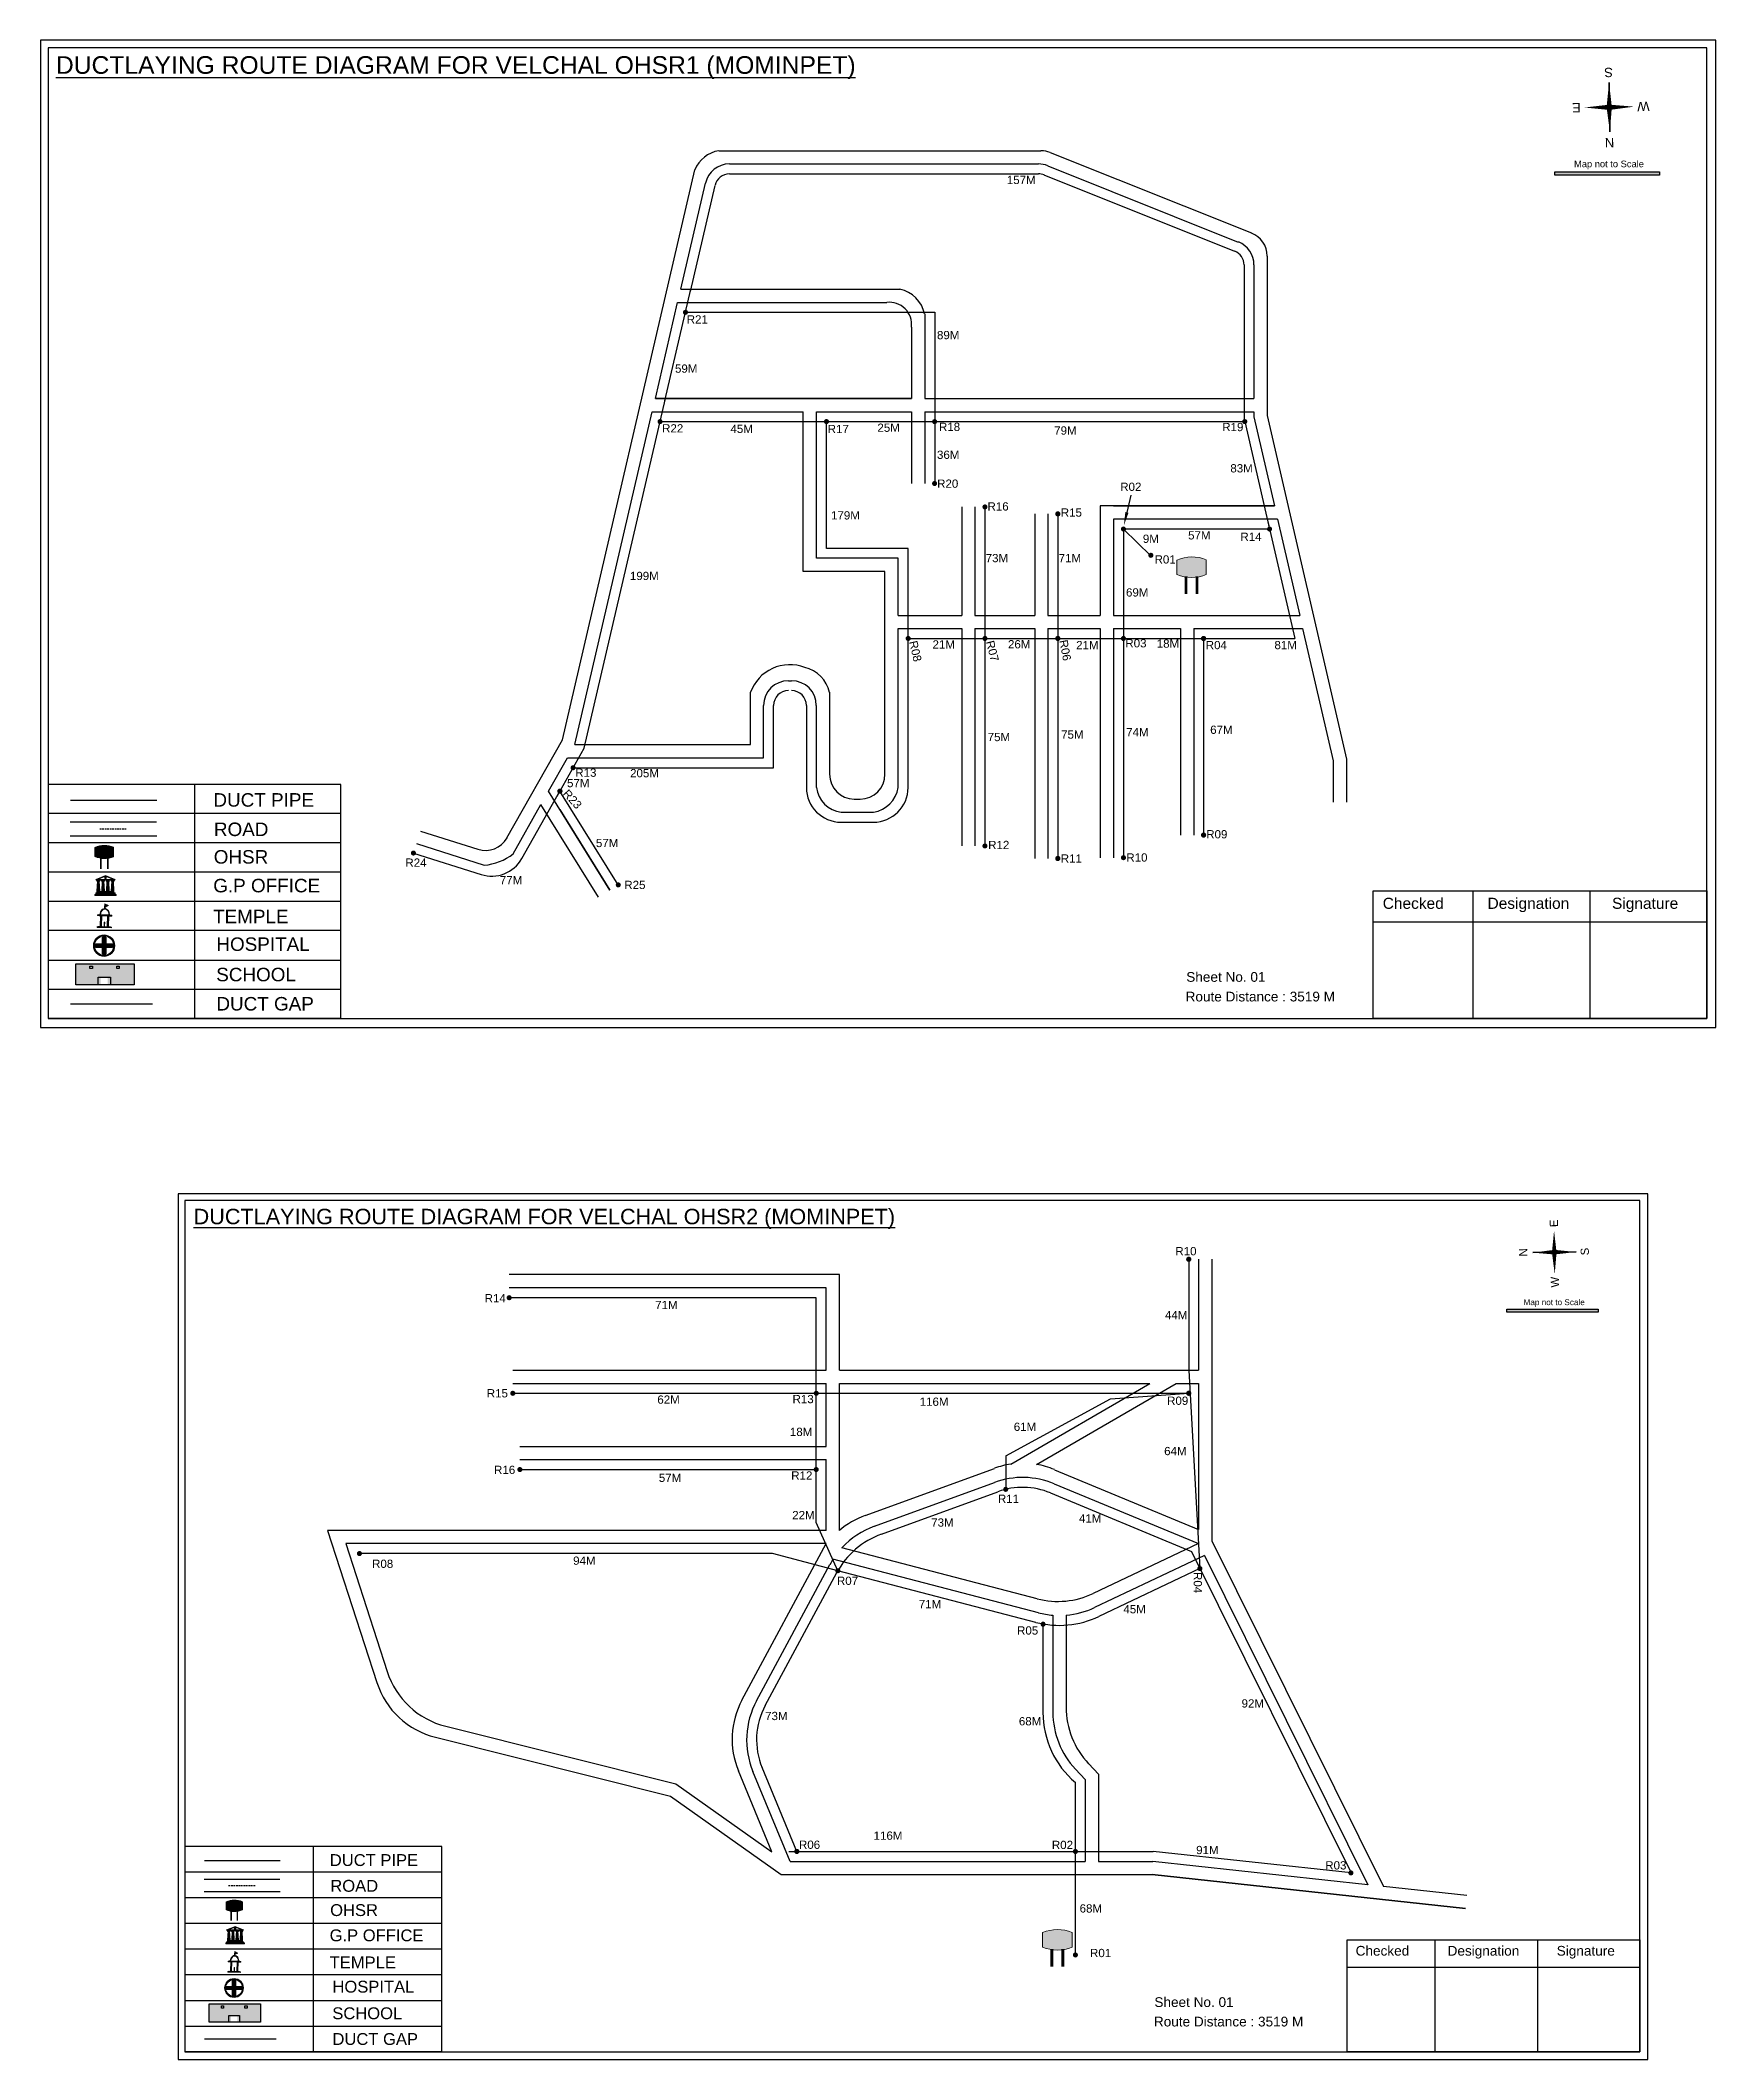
# Model space of a CAD drawing. Header units: inches. Extents: x 740 to 9019, y 644 to 1868.
# Drawn here: x 2931 to 3946, y 644 to 1868 of the extents above; entities that cross this region are included whole.
import ezdxf

# ---------------------------------------------------------------- set-up
doc = ezdxf.new("R2010")
doc.units = ezdxf.units.IN
doc.header["$MEASUREMENT"] = 0
doc.linetypes.add('DASHEDX2', pattern=[1.5, 1, -0.5])
for name, color, linetype in [('LANDMARK', 7, 'Continuous'), ('OHT', 7, 'Continuous'), ('pipe', 5, 'Continuous')]:
    doc.layers.add(name, color=color, linetype=linetype)
doc.styles.get("Standard").update_dxf_attribs({"font": 'arial.ttf'})

msp = doc.modelspace()

# ---------------------------------------------------------------- texts
at = {"color": 242, "true_color": 0xcd2027}
for s, height, p in [('%%UDUCTLAYING ROUTE DIAGRAM FOR VELCHAL OHSR1 (MOMINPET)', 10.688, (2940.4, 1847.5)), ('%%UDUCTLAYING ROUTE DIAGRAM FOR VELCHAL OHSR2 (MOMINPET)', 9.375, (3023.8, 1150.5))]:
    msp.add_text(s, height=height, dxfattribs=at).set_placement(p)
for s, height, rotation, p in [('S', 5.65, 181.0063, (3883.5, 1851.2)), ('E', 5.65, 181.0063, (3864, 1829.8)), ('W', 5.65, 181.0063, (3905.7, 1830.6)), ('N', 5.65, 181.0063, (3884.3, 1808.6)), ('R08', 5, 282.8899, (3457.2, 1503.4)), ('R07', 5, 284.3067, (3503.7, 1503.4)), ('R06', 5, 280.4896, (3548.2, 1504.1)), ('R23', 5, 312.2702, (3247.1, 1411.1)), ('E', 4.95, 91.0063, (3850.3, 1148.8)), ('N', 4.95, 91.0063, (3831.7, 1131)), ('S', 4.95, 91.0063, (3869, 1131.7)), ('W', 4.95, 91.0063, (3850.9, 1112.2)), ('R04', 5, 270, (3629.6, 939.8))]:
    msp.add_text(s, height=height, rotation=rotation).set_placement(p)
for s, height, p in [('Map not to Scale', 4.038, (3860, 1790.9)), ('157M', 5, (3516.4, 1780.7)), ('R21', 5, (3322.5, 1696.2)), ('89M', 5, (3474.1, 1686.7)), ('59M', 5, (3315.4, 1666.4)), ('R22', 5, (3307.6, 1630.2)), ('45M', 5, (3349, 1629.9)), ('R17', 5, (3407.9, 1629.8)), ('25M', 5, (3438, 1630.6)), ('R18', 5, (3475.3, 1631.1)), ('79M', 5, (3545.1, 1628.9)), ('R19', 5, (3646.9, 1631)), ('36M', 5, (3474.1, 1614.2)), ('83M', 5, (3651.8, 1606)), ('R20', 5, (3474.2, 1596.7)), ('R02', 5, (3585.1, 1594.8)), ('179M', 5, (3409.9, 1577.5)), ('R16', 5, (3504.7, 1582.9)), ('R15', 5, (3549.1, 1579.2)), ('9M', 5, (3598.8, 1563.3)), ('57M', 5, (3626.2, 1565.4)), ('R14', 5, (3657.9, 1564.5)), ('73M', 5, (3503.6, 1551.6)), ('71M', 5, (3547.8, 1551.6)), ('R01', 5, (3605.9, 1550.8)), ('199M', 5, (3288.1, 1540.8)), ('69M', 5, (3588.6, 1530.8)), ('R03', 5, (3588.2, 1500)), ('18M', 5, (3607.2, 1499.8)), ('21M', 5, (3471.4, 1499.3)), ('26M', 5, (3517.1, 1499.4)), ('21M', 5, (3558.4, 1498.9)), ('R04', 5, (3636.9, 1498.9)), ('81M', 5, (3678.5, 1498.9)), ('75M', 5, (3504.8, 1443.2)), ('75M', 5, (3549.3, 1444.7)), ('74M', 5, (3588.7, 1446.1)), ('67M', 5, (3639.6, 1447.6)), ('57M', 5, (3250, 1415.3)), ('R13', 5, (3255, 1421.6)), ('205M', 5, (3288.2, 1421.3)), ('DUCT PIPE', 8.18, (3035.8, 1403.5)), ('ROAD ', 8.18, (3036.1, 1385.7)), ('57M', 5, (3267.5, 1379)), ('R12', 5, (3505.1, 1377.8)), ('R09', 5, (3637.2, 1384.3)), ('OHSR', 8.18, (3036, 1369)), ('R24', 5, (3152.1, 1367.1)), ('R11', 5, (3549.1, 1369.6)), ('R10', 5, (3588.8, 1370.2)), ('G.P OFFICE', 8.18, (3035.7, 1351.6)), ('77M', 5, (3209.3, 1356.5)), ('R25', 5, (3284.7, 1353.6)), ('Checked', 6.71, (3744.1, 1341.6)), ('Designation', 6.71, (3807.6, 1341.6)), ('Signature', 6.71, (3883, 1341.6)), ('TEMPLE', 8.18, (3035.6, 1332.9)), ('HOSPITAL', 8.18, (3037.6, 1316.1)), ('SCHOOL', 8.18, (3037.5, 1297.7)), ('Sheet No. 01', 5.886, (3625.1, 1297.4)), ('DUCT GAP', 8.18, (3037.6, 1280)), ('Route Distance : 3519 M', 5.886, (3624.7, 1285.5)), ('R10', 5, (3618.5, 1131.7)), ('R14', 5, (3200.1, 1103.2)), ('71M', 5, (3303.4, 1099.1)), ('Map not to Scale', 3.542, (3829.4, 1101.5)), ('44M', 5, (3612.2, 1093)), ('R15', 5, (3201.4, 1045.6)), ('62M', 5, (3304.7, 1041.8)), ('R13', 5, (3386.6, 1042.1)), ('116M', 5, (3463.6, 1040.5)), ('R09', 5, (3613.5, 1041.1)), ('61M', 5, (3520.6, 1025.3)), ('18M', 5, (3385, 1022.2)), ('64M', 5, (3611.7, 1010.6)), ('R16', 5, (3205.8, 999.2)), ('57M', 5, (3305.6, 994.4)), ('R12', 5, (3385.8, 995.8)), ('R11', 5, (3511, 981.7)), ('22M', 5, (3386.4, 971.8)), ('73M', 5, (3470.6, 967.3)), ('41M', 5, (3560.1, 969.8)), ('R08', 5, (3131.9, 942.3)), ('94M', 5, (3253.7, 944.2)), ('R07', 5, (3413.5, 932)), ('71M', 5, (3463.1, 917.9)), ('45M', 5, (3587, 914.8)), ('R05', 5, (3522.6, 901.9)), ('92M', 5, (3658.6, 857.7)), ('73M', 5, (3370, 850.1)), ('68M', 5, (3523.7, 846.9)), ('R06', 5, (3390.5, 772.1)), ('116M', 5, (3435.7, 777.6)), ('R02', 5, (3543.7, 772)), ('91M', 5, (3631.1, 768.9)), ('DUCT PIPE', 7.18, (3106.3, 761.7)), ('R03', 5, (3709.3, 759.6)), ('ROAD ', 7.18, (3106.6, 746.1)), ('OHSR', 7.18, (3106.5, 731.4)), ('68M', 5, (3560.5, 733.5)), ('G.P OFFICE', 7.18, (3106.2, 716.1)), ('R01', 5, (3566.8, 706.5)), ('Checked', 5.89, (3727.7, 707.4)), ('Designation', 5.886, (3783.4, 707.4)), ('Signature', 5.89, (3849.5, 707.4)), ('TEMPLE', 7.18, (3106.2, 699.7)), ('HOSPITAL', 7.18, (3107.9, 685)), ('SCHOOL', 7.18, (3107.8, 668.9)), ('Sheet No. 01', 5.886, (3605.8, 676.3)), ('Route Distance : 3519 M', 5.886, (3605.5, 664.5)), ('DUCT GAP', 7.18, (3107.9, 653.3))]:
    msp.add_text(s, height=height).set_placement(p)

# ---------------------------------------------------------------- blocks, each defined once
blk = doc.blocks.new('OHT')
at = {"linetype": 'Continuous', "lineweight": 0, "true_color": 0x0ffffc}
blk.add_hatch(color=4, dxfattribs=at).paths.add_polyline_path([(0.012, 1), (0, 1, 0.101323), (-0.4, 0.916), (-0.4, 0.525, 0.194075), (0.399, 0.521), (0.399, 0.921, 0.097877)])
at = {"color": 4, "linetype": 'Continuous', "lineweight": 0, "true_color": 0x0ffffc, "flags": 128}
for points in [[(-0.4, 0.525), (-0.4, 0.916)], [(0.399, 0.521), (0.399, 0.921)]]:
    blk.add_lwpolyline(points, dxfattribs=at)
at = {"color": 4, "linetype": 'Continuous', "lineweight": 0, "true_color": 0x0ffffc, "const_width": 0.075, "flags": 128}
for points in [[(-0.15, 0), (-0.15, 0.475)], [(0.15, 0), (0.15, 0.473)]]:
    blk.add_lwpolyline(points, dxfattribs=at)
at = {"color": 4, "linetype": 'Continuous', "lineweight": 0, "true_color": 0x0ffffc}
for centre, radius, start, end in [((0.006, -0.019), 1.019, 67.3109, 113.4711), ((0.004, 1.513), 1.068, 247.7682, 291.7007)]:
    blk.add_arc(centre, radius, start, end, dxfattribs=at)
blk = doc.blocks.new('Government_Office')
at = {"linetype": 'Continuous', "lineweight": 0, "true_color": 0xff0000}
for points in [[(-0.5, 0.05), (0.5, 0.05), (0.5, 0), (-0.5, 0)], [(-0.45, 0.075), (-0.45, 0.12), (0.45, 0.12), (0.45, 0.075)], [(-0.4, 0.14), (-0.4, 0.18), (0.4, 0.18), (0.4, 0.14)]]:
    blk.add_hatch(color=1, dxfattribs=at).paths.add_polyline_path(points)
h = blk.add_hatch(color=1, dxfattribs=at)
h.paths.add_polyline_path([(0.44, 0.72), (0.45, 0.75), (0, 0.93), (-0.45, 0.75), (-0.44, 0.72)])
h.paths.add_polyline_path([(0.355, 0.75), (-0.355, 0.75), (0, 0.9)], flags=16)
h.paths.add_polyline_path([(0, 0.778, -1), (0, 0.872, -1)], flags=0)
h = blk.add_hatch(color=1, dxfattribs=at)
edge = h.paths.add_edge_path()
edge.add_line((-0.27, 0.195), (-0.295, 0.675))
edge.add_line((-0.295, 0.675), (-0.29, 0.675))
edge.add_arc((-0.278, 0.688), 0.0176, 225.30401, 441.56588)
edge.add_line((-0.275, 0.705), (-0.395, 0.705))
edge.add_arc((-0.392, 0.688), 0.0176, 98.43412, 314.69599)
edge.add_line((-0.38, 0.675), (-0.375, 0.675))
edge.add_line((-0.375, 0.675), (-0.4, 0.195))
edge.add_line((-0.4, 0.195), (-0.27, 0.195))
h = blk.add_hatch(color=1, dxfattribs=at)
edge = h.paths.add_edge_path()
edge.add_line((-0.047, 0.195), (-0.072, 0.675))
edge.add_line((-0.072, 0.675), (-0.067, 0.675))
edge.add_arc((-0.054, 0.688), 0.0176, 225.30401, 441.56588)
edge.add_line((-0.052, 0.705), (-0.172, 0.705))
edge.add_arc((-0.169, 0.688), 0.0176, 98.43412, 314.69599)
edge.add_line((-0.157, 0.675), (-0.152, 0.675))
edge.add_line((-0.152, 0.675), (-0.177, 0.195))
edge.add_line((-0.177, 0.195), (-0.047, 0.195))
h = blk.add_hatch(color=1, dxfattribs=at)
edge = h.paths.add_edge_path()
edge.add_arc((0, 0.825), 0.0467, 90, 270)
edge.add_arc((0, 0.825), 0.0467, 270, 450)
h = blk.add_hatch(color=1, dxfattribs=at)
edge = h.paths.add_edge_path()
edge.add_line((0.177, 0.195), (0.152, 0.675))
edge.add_line((0.152, 0.675), (0.157, 0.675))
edge.add_arc((0.169, 0.688), 0.0176, 225.30401, 441.56588)
edge.add_line((0.172, 0.705), (0.052, 0.705))
edge.add_arc((0.054, 0.688), 0.0176, 98.43412, 314.69599)
edge.add_line((0.067, 0.675), (0.072, 0.675))
edge.add_line((0.072, 0.675), (0.047, 0.195))
edge.add_line((0.047, 0.195), (0.177, 0.195))
h = blk.add_hatch(color=1, dxfattribs=at)
edge = h.paths.add_edge_path()
edge.add_line((0.4, 0.195), (0.375, 0.675))
edge.add_line((0.375, 0.675), (0.38, 0.675))
edge.add_arc((0.392, 0.688), 0.0176, 225.30401, 441.56588)
edge.add_line((0.395, 0.705), (0.275, 0.705))
edge.add_arc((0.278, 0.688), 0.0176, 98.43412, 314.69599)
edge.add_line((0.29, 0.675), (0.295, 0.675))
edge.add_line((0.295, 0.675), (0.27, 0.195))
edge.add_line((0.27, 0.195), (0.4, 0.195))
at = {"color": 1, "linetype": 'Continuous', "lineweight": 0, "true_color": 0xff0000, "flags": 128}
for points in [[(-0.5, 0.05), (0.5, 0.05), (0.5, 0), (-0.5, 0)], [(-0.45, 0.75), (-0.44, 0.72), (0.44, 0.72), (0.45, 0.75), (0, 0.93)], [(-0.45, 0.075), (-0.45, 0.12), (0.45, 0.12), (0.45, 0.075)], [(-0.4, 0.14), (-0.4, 0.18), (0.4, 0.18), (0.4, 0.14)], [(-0.355, 0.75), (0.355, 0.75), (0, 0.9)]]:
    blk.add_lwpolyline(points, close=True, dxfattribs=at)
for points in [[(-0.27, 0.195), (-0.295, 0.675), (-0.29, 0.675, 1.379694), (-0.275, 0.705), (-0.395, 0.705, 1.379694), (-0.38, 0.675), (-0.375, 0.675), (-0.4, 0.195)], [(-0.047, 0.195), (-0.072, 0.675), (-0.067, 0.675, 1.379694), (-0.052, 0.705), (-0.172, 0.705, 1.379694), (-0.157, 0.675), (-0.152, 0.675), (-0.177, 0.195)], [(0, 0.872, 1), (0, 0.778, 1)], [(0.177, 0.195), (0.152, 0.675), (0.157, 0.675, 1.379694), (0.172, 0.705), (0.052, 0.705, 1.379694), (0.067, 0.675), (0.072, 0.675), (0.047, 0.195)], [(0.4, 0.195), (0.375, 0.675), (0.38, 0.675, 1.379694), (0.395, 0.705), (0.275, 0.705, 1.379694), (0.29, 0.675), (0.295, 0.675), (0.27, 0.195)]]:
    blk.add_lwpolyline(points, format="xyb", close=True, dxfattribs=at)
blk = doc.blocks.new('Temple')
at = {"linetype": 'Continuous', "lineweight": 0, "true_color": 0xff0000}
h = blk.add_hatch(color=1, dxfattribs=at)
edge = h.paths.add_edge_path()
edge.add_line((0.012, 0.857), (0, 0.85))
edge.add_line((0, 0.85), (-0.003, 0.925))
edge.add_line((-0.003, 0.925), (-0.012, 0.925))
edge.add_line((-0.012, 0.925), (-0.012, 0.806))
edge.add_spline(control_points=[(-0.012, 0.806), (-0.004, 0.807), (0.004, 0.807), (0.012, 0.806)], knot_values=[6.223801, 6.223801, 6.223801, 6.223801, 6.343965, 6.343965, 6.343965, 6.343965], degree=3, periodic=0)
edge.add_line((0.012, 0.806), (0.012, 0.857))
at = {"linetype": 'Continuous', "lineweight": 0, "true_color": 0xe66000}
blk.add_hatch(color=32, dxfattribs=at).paths.add_polyline_path([(-0.006, 1), (0.147, 0.931), (0, 0.85)])
at = {"linetype": 'Continuous', "lineweight": 0, "true_color": 0xff0000}
h = blk.add_hatch(color=1, dxfattribs=at)
edge = h.paths.add_edge_path()
edge.add_line((0.175, 0.49), (0.225, 0.49))
edge.add_line((0.225, 0.49), (0.225, 0.497))
edge.add_line((0.225, 0.497), (0.307, 0.497))
edge.add_line((0.307, 0.497), (0.307, 0.533))
edge.add_line((0.307, 0.533), (0.257, 0.533))
edge.add_line((0.257, 0.533), (0.257, 0.54))
edge.add_line((0.257, 0.54), (0.2, 0.54))
edge.add_spline(control_points=[(0.2, 0.54), (0.2, 0.589), (0.19, 0.638), (0.142, 0.743), (0.092, 0.79), (0.027, 0.805), (0.02, 0.806), (0.012, 0.806)], knot_values=[4.712389, 4.712389, 4.712389, 4.712389, 5.278166, 5.278166, 6.117402, 6.117402, 6.223801, 6.223801, 6.223801, 6.223801], degree=3, periodic=0)
edge.add_line((0.012, 0.806), (0.012, 0.79))
edge.add_line((0.012, 0.79), (-0.012, 0.79))
edge.add_line((-0.012, 0.79), (-0.012, 0.806))
edge.add_spline(control_points=[(-0.012, 0.806), (-0.055, 0.802), (-0.096, 0.781), (-0.171, 0.699), (-0.197, 0.628), (-0.2, 0.55), (-0.2, 0.545), (-0.2, 0.54)], knot_values=[6.343965, 6.343965, 6.343965, 6.343965, 6.956638, 6.956638, 7.795874, 7.795874, 7.853982, 7.853982, 7.853982, 7.853982], degree=3, periodic=0)
edge.add_line((-0.2, 0.54), (-0.257, 0.54))
edge.add_line((-0.257, 0.54), (-0.257, 0.533))
edge.add_line((-0.257, 0.533), (-0.307, 0.533))
edge.add_line((-0.307, 0.533), (-0.307, 0.497))
edge.add_line((-0.307, 0.497), (-0.225, 0.497))
edge.add_line((-0.225, 0.497), (-0.225, 0.49))
edge.add_line((-0.225, 0.49), (-0.175, 0.49))
edge.add_line((-0.175, 0.49), (-0.175, 0.07))
edge.add_arc((-0.205, 0.07), 0.03, -90, 0, ccw=False)
edge.add_line((-0.205, 0.04), (-0.257, 0.04))
edge.add_line((-0.257, 0.04), (-0.257, 0.033))
edge.add_line((-0.257, 0.033), (-0.307, 0.033))
edge.add_line((-0.307, 0.033), (-0.307, 0))
edge.add_line((-0.307, 0), (0.307, 0))
edge.add_line((0.307, 0), (0.307, 0.033))
edge.add_line((0.307, 0.033), (0.257, 0.033))
edge.add_line((0.257, 0.033), (0.257, 0.04))
edge.add_line((0.257, 0.04), (0.205, 0.04))
edge.add_arc((0.205, 0.07), 0.03, 180, 270, ccw=False)
edge.add_line((0.175, 0.07), (0.175, 0.49))
h.paths.add_polyline_path([(0.125, 0.07, -0.414214), (0.095, 0.04), (0.05, 0.04), (0.05, 0.033), (-0.05, 0.033), (-0.05, 0.04), (-0.095, 0.04, -0.414214), (-0.125, 0.07), (-0.125, 0.497), (0.125, 0.497)], flags=16)
edge = h.paths.add_edge_path(flags=16)
edge.add_ellipse((0, 0.54), major_axis=(0, 0.242), ratio=0.722808, start_angle=270, end_angle=450, ccw=False)
edge.add_line((0.175, 0.54), (-0.175, 0.54))
h.paths.add_polyline_path([(0.012, 0.23), (0.012, 0.07), (-0.012, 0.07), (-0.012, 0.23)], flags=0)
h = blk.add_hatch(color=1, dxfattribs=at)
edge = h.paths.add_edge_path()
edge.add_line((0.012, 0.79), (0.012, 0.806))
edge.add_spline(control_points=[(0.012, 0.806), (0.004, 0.807), (-0.004, 0.807), (-0.012, 0.806)], knot_values=[6.223801, 6.223801, 6.223801, 6.223801, 6.343965, 6.343965, 6.343965, 6.343965], degree=3, periodic=0)
edge.add_line((-0.012, 0.806), (-0.012, 0.79))
edge.add_line((-0.012, 0.79), (0.012, 0.79))
at = {"color": 1, "linetype": 'Continuous', "lineweight": 0, "true_color": 0xff0000, "flags": 128}
for points in [[(0.012, 0.925), (-0.012, 0.925), (-0.012, 0.79), (0.012, 0.79)], [(0.012, 0.23), (-0.012, 0.23), (-0.012, 0.07), (0.012, 0.07)]]:
    blk.add_lwpolyline(points, close=True, dxfattribs=at)
at = {"color": 32, "linetype": 'Continuous', "lineweight": 0, "true_color": 0xe66000, "flags": 128}
blk.add_lwpolyline([(-0.006, 1), (0.147, 0.931), (0, 0.85), (-0.006, 1)], dxfattribs=at)
at = {"color": 1, "linetype": 'Continuous', "lineweight": 0, "true_color": 0xff0000, "flags": 128}
blk.add_lwpolyline([(0.2, 0.54), (0.257, 0.54), (0.257, 0.533), (0.307, 0.533), (0.307, 0.497), (0.225, 0.497), (0.225, 0.49), (0.175, 0.49), (0.175, 0.07, 0.414214), (0.205, 0.04), (0.257, 0.04), (0.257, 0.033), (0.307, 0.033), (0.307, 0), (-0.307, 0), (-0.307, 0.033), (-0.257, 0.033), (-0.257, 0.04), (-0.205, 0.04, 0.414214), (-0.175, 0.07), (-0.175, 0.49), (-0.225, 0.49), (-0.225, 0.497), (-0.307, 0.497), (-0.307, 0.533), (-0.257, 0.533), (-0.257, 0.54), (-0.2, 0.54)], format="xyb", dxfattribs=at)
blk.add_lwpolyline([(-0.175, 0.54), (0.175, 0.54)], dxfattribs=at)
blk.add_lwpolyline([(0.125, 0.497), (0.125, 0.07, -0.414214), (0.095, 0.04), (0.05, 0.04), (0.05, 0.033), (-0.05, 0.033), (-0.05, 0.04), (-0.095, 0.04, -0.414214), (-0.125, 0.07), (-0.125, 0.497)], format="xyb", close=True, dxfattribs=at)
at = {"color": 1, "linetype": 'Continuous', "lineweight": 0, "true_color": 0xff0000}
blk.add_ellipse((0, 0.54), major_axis=(0, 0.242), ratio=0.722808, start_param=4.712389, end_param=7.853982, dxfattribs=at)
blk.add_open_spline([(0.2, 0.54), (0.2, 0.589), (0.19, 0.638), (0.142, 0.743), (0.092, 0.79), (-0.023, 0.816), (-0.085, 0.794), (-0.171, 0.699), (-0.197, 0.628), (-0.2, 0.55), (-0.2, 0.545), (-0.2, 0.54)], degree=3, knots=[4.712389, 4.712389, 4.712389, 4.712389, 5.278166, 5.278166, 6.117402, 6.117402, 6.956638, 6.956638, 7.795874, 7.795874, 7.853982, 7.853982, 7.853982, 7.853982], dxfattribs=at)
blk = doc.blocks.new('*U5')
at = {"color": 0, "linetype": 'DASHEDX2', "transparency": 16777216}
blk.add_line((-8.2, 0), (8, 0), dxfattribs=at)
blk = doc.blocks.new('Hospital')
at = {"linetype": 'Continuous', "lineweight": 0, "true_color": 0x000000}
h = blk.add_hatch(color=18, dxfattribs=at)
h.paths.add_polyline_path([(-0.5, 0, 1), (0.5, 0, 1)])
h.paths.add_polyline_path([(0.446, 0, -1), (-0.446, 0, -1)], flags=16)
at = {"linetype": 'Continuous', "true_color": 0xff0000}
blk.add_hatch(color=1, dxfattribs=at).paths.add_polyline_path([(-0.394, 0.08), (-0.08, 0.08), (-0.08, 0.394), (0.08, 0.394), (0.08, 0.08), (0.394, 0.08), (0.394, -0.08), (0.08, -0.08), (0.08, -0.394), (-0.08, -0.394), (-0.08, -0.08), (-0.394, -0.08)])
at = {"color": 1, "linetype": 'Continuous', "true_color": 0xff0000, "flags": 128}
blk.add_lwpolyline([(-0.394, 0.08), (-0.08, 0.08), (-0.08, 0.394), (0.08, 0.394), (0.08, 0.08), (0.394, 0.08), (0.394, -0.08), (0.08, -0.08), (0.08, -0.394), (-0.08, -0.394), (-0.08, -0.08), (-0.394, -0.08)], close=True, dxfattribs=at)
at = {"color": 18, "linetype": 'Continuous', "lineweight": 0, "true_color": 0x000000}
for radius in [0.5, 0.446]:
    blk.add_circle((0, 0), radius, dxfattribs=at)
blk = doc.blocks.new('*U6')
at = {"color": 0, "linetype": 'DASHEDX2', "transparency": 16777216}
blk.add_line((-8.2, 0), (8, 0), dxfattribs=at)

# ---------------------------------------------------------------- hatches: boundary and pattern name
at = {"true_color": 0x0093dd}
h = msp.add_hatch(color=142, dxfattribs=at)
h.dxf.hatch_style = 1
h.paths.add_polyline_path([(3848.4, 1788.1), (3848.4, 1786), (3911.7, 1786.1), (3911.7, 1788.2)])
at = {"ltscale": 0.5}
h = msp.add_hatch(color=5, dxfattribs=at)
h.dxf.hatch_style = 1
h.paths.add_polyline_path([(3323.3, 1703, 1), (3320.2, 1703, 1)])
h = msp.add_hatch(color=5, dxfattribs=at)
h.dxf.hatch_style = 1
h.paths.add_polyline_path([(3307.9, 1636.8, 1), (3304.8, 1636.8, 1)])
h = msp.add_hatch(color=5, dxfattribs=at)
h.dxf.hatch_style = 1
h.paths.add_polyline_path([(3408.7, 1636.8, 1), (3405.6, 1636.8, 1)])
h = msp.add_hatch(color=5, dxfattribs=at)
h.dxf.hatch_style = 1
h.paths.add_polyline_path([(3474.2, 1636.8, 1), (3471.1, 1636.8, 1)])
h = msp.add_hatch(color=5, dxfattribs=at)
h.dxf.hatch_style = 1
h.paths.add_polyline_path([(3662.1, 1636.8, 1), (3659, 1636.8, 1)])
h = msp.add_hatch(color=5, dxfattribs=at)
h.dxf.hatch_style = 1
h.paths.add_polyline_path([(3474.2, 1599.3, 1), (3471.1, 1599.3, 1)])
h = msp.add_hatch(color=5, dxfattribs=at)
h.dxf.hatch_style = 1
h.paths.add_polyline_path([(3504.7, 1585.1, 1), (3501.6, 1585.1, 1)])
h = msp.add_hatch(color=5, dxfattribs=at)
h.dxf.hatch_style = 1
h.paths.add_polyline_path([(3548.9, 1580.9, 1), (3545.7, 1580.9, 1)])
h = msp.add_hatch(color=5, dxfattribs=at)
h.dxf.hatch_style = 1
h.paths.add_polyline_path([(3588.6, 1571.7, 1), (3585.5, 1571.7, 1)])
h = msp.add_hatch(color=5, dxfattribs=at)
h.dxf.hatch_style = 1
h.paths.add_polyline_path([(3677.1, 1571.7, 1), (3674, 1571.7, 1)])
h = msp.add_hatch(color=5, dxfattribs=at)
h.dxf.hatch_style = 1
h.paths.add_polyline_path([(3605.2, 1555.8, 1), (3602.1, 1555.8, 1)])
h = msp.add_hatch(color=5, dxfattribs=at)
h.dxf.hatch_style = 1
h.paths.add_polyline_path([(3458.2, 1505.4, 1), (3455.1, 1505.4, 1)])
h = msp.add_hatch(color=5, dxfattribs=at)
h.dxf.hatch_style = 1
h.paths.add_polyline_path([(3504.7, 1505.4, 1), (3501.6, 1505.4, 1)])
h = msp.add_hatch(color=5, dxfattribs=at)
h.dxf.hatch_style = 1
h.paths.add_polyline_path([(3548.9, 1505.4, 1), (3545.7, 1505.4, 1)])
h = msp.add_hatch(color=5, dxfattribs=at)
h.dxf.hatch_style = 1
h.paths.add_polyline_path([(3588.6, 1505.4, 1), (3585.5, 1505.4, 1)])
h = msp.add_hatch(color=5, dxfattribs=at)
h.dxf.hatch_style = 1
h.paths.add_polyline_path([(3637.2, 1505.4, 1), (3634, 1505.4, 1)])
h = msp.add_hatch(color=5, dxfattribs=at)
h.dxf.hatch_style = 1
h.paths.add_polyline_path([(3255.2, 1427.1, 1), (3252.1, 1427.1, 1)])
h = msp.add_hatch(color=5, dxfattribs=at)
h.dxf.hatch_style = 1
h.paths.add_polyline_path([(3247.3, 1412.9, 1), (3244.1, 1412.9, 1)])
h = msp.add_hatch(color=5, dxfattribs=at)
h.dxf.hatch_style = 1
h.paths.add_polyline_path([(3637.2, 1386.3, 1), (3634, 1386.3, 1)])
h = msp.add_hatch(color=5, dxfattribs=at)
h.dxf.hatch_style = 1
h.paths.add_polyline_path([(3158.5, 1375.4, 1), (3155.4, 1375.4, 1)])
h = msp.add_hatch(color=5, dxfattribs=at)
h.dxf.hatch_style = 1
h.paths.add_polyline_path([(3504.7, 1379.7, 1), (3501.6, 1379.7, 1)])
h = msp.add_hatch(color=5, dxfattribs=at)
h.dxf.hatch_style = 1
h.paths.add_polyline_path([(3548.9, 1372.1, 1), (3545.7, 1372.1, 1)])
h = msp.add_hatch(color=5, dxfattribs=at)
h.dxf.hatch_style = 1
h.paths.add_polyline_path([(3588.6, 1372.6, 1), (3585.5, 1372.6, 1)])
h = msp.add_hatch(color=5, dxfattribs=at)
h.dxf.hatch_style = 1
h.paths.add_polyline_path([(3282.6, 1356.1, 1), (3279.5, 1356.1, 1)])
at = {"true_color": 0xc8c92d}
h = msp.add_hatch(color=52, dxfattribs=at)
h.dxf.hatch_style = 1
h.paths.add_polyline_path([(2959.4, 1308.2), (2952.4, 1308.2), (2952.4, 1295.6), (2959.4, 1295.6)])
h.paths.add_polyline_path([(2987.8, 1308.2), (2980.7, 1308.2), (2980.7, 1295.6), (2987.8, 1295.6)])
at = {"true_color": 0x293189}
h = msp.add_hatch(color=177, dxfattribs=at)
h.dxf.hatch_style = 1
h.paths.add_polyline_path([(2980.7, 1308.2), (2959.4, 1308.2), (2959.4, 1295.6), (2967.4, 1295.6), (2967.4, 1299.7), (2971.8, 1299.7), (2971.8, 1295.6), (2980.7, 1295.6)])
h.paths.add_polyline_path([(2962.5, 1305.4), (2960.9, 1305.4), (2960.9, 1306.8), (2962.5, 1306.8)], flags=16)
h.paths.add_polyline_path([(2977.2, 1305.4), (2977.2, 1306.8), (2978.7, 1306.8), (2978.7, 1305.4)], flags=16)
at = {"ltscale": 0.5}
h = msp.add_hatch(color=5, dxfattribs=at)
h.dxf.hatch_style = 1
h.paths.add_polyline_path([(3628.2, 1129.3, 1), (3625, 1129.3, 1)])
h = msp.add_hatch(color=5, dxfattribs=at)
h.dxf.hatch_style = 1
h.paths.add_polyline_path([(3216.5, 1106, 1), (3213.4, 1106, 1)])
at = {"true_color": 0x0093dd}
h = msp.add_hatch(color=142, dxfattribs=at)
h.dxf.hatch_style = 1
h.paths.add_polyline_path([(3819.2, 1099), (3819.2, 1097.2), (3874.7, 1097.3), (3874.7, 1099.1)])
at = {"ltscale": 0.5}
h = msp.add_hatch(color=5, dxfattribs=at)
h.dxf.hatch_style = 1
h.paths.add_polyline_path([(3218.7, 1048.1, 1), (3215.6, 1048.1, 1)])
h = msp.add_hatch(color=5, dxfattribs=at)
h.dxf.hatch_style = 1
h.paths.add_polyline_path([(3402.5, 1048.1, 1), (3399.4, 1048.1, 1)])
h = msp.add_hatch(color=5, dxfattribs=at)
h.dxf.hatch_style = 1
h.paths.add_polyline_path([(3628.2, 1048.1, 1), (3625, 1048.1, 1)])
h = msp.add_hatch(color=5, dxfattribs=at)
h.dxf.hatch_style = 1
h.paths.add_polyline_path([(3223, 1001.9, 1), (3219.9, 1001.9, 1)])
h = msp.add_hatch(color=5, dxfattribs=at)
h.dxf.hatch_style = 1
h.paths.add_polyline_path([(3402.5, 1001.9, 1), (3399.4, 1001.9, 1)])
h = msp.add_hatch(color=5, dxfattribs=at)
h.dxf.hatch_style = 1
h.paths.add_polyline_path([(3517.3, 989.9, 1), (3514.2, 989.9, 1)])
h = msp.add_hatch(color=5, dxfattribs=at)
h.dxf.hatch_style = 1
h.paths.add_polyline_path([(3125.8, 951, 1), (3122.7, 951, 1)])
h = msp.add_hatch(color=5, dxfattribs=at)
h.dxf.hatch_style = 1
h.paths.add_polyline_path([(3415.6, 940.6, 1), (3412.5, 940.6, 1)])
h = msp.add_hatch(color=5, dxfattribs=at)
h.dxf.hatch_style = 1
h.paths.add_polyline_path([(3634.9, 941.9, 1), (3631.8, 941.9, 1)])
h = msp.add_hatch(color=5, dxfattribs=at)
h.dxf.hatch_style = 1
h.paths.add_polyline_path([(3539.9, 908.2, 1), (3536.8, 908.2, 1)])
h = msp.add_hatch(color=5, dxfattribs=at)
h.dxf.hatch_style = 1
h.paths.add_polyline_path([(3390.8, 770.5, 1), (3387.6, 770.5, 1)])
h = msp.add_hatch(color=5, dxfattribs=at)
h.dxf.hatch_style = 1
h.paths.add_polyline_path([(3559.5, 770.5, 1), (3556.4, 770.5, 1)])
h = msp.add_hatch(color=5, dxfattribs=at)
h.dxf.hatch_style = 1
h.paths.add_polyline_path([(3726.4, 757.5, 1), (3723.3, 757.5, 1)])
h = msp.add_hatch(color=5, dxfattribs=at)
h.dxf.hatch_style = 1
h.paths.add_polyline_path([(3559.5, 707.8, 1), (3556.4, 707.8, 1)])
at = {"true_color": 0xc8c92d}
h = msp.add_hatch(color=52, dxfattribs=at)
h.dxf.hatch_style = 1
h.paths.add_polyline_path([(3039.4, 678.1), (3033.2, 678.1), (3033.2, 667), (3039.4, 667)])
h.paths.add_polyline_path([(3064.2, 678.1), (3058.1, 678.1), (3058.1, 667), (3064.2, 667)])
at = {"true_color": 0x293189}
h = msp.add_hatch(color=177, dxfattribs=at)
h.dxf.hatch_style = 1
h.paths.add_polyline_path([(3058.1, 678.1), (3039.4, 678.1), (3039.4, 667), (3046.4, 667), (3046.4, 670.6), (3050.2, 670.6), (3050.2, 667), (3058.1, 667)])
h.paths.add_polyline_path([(3042, 675.6), (3040.7, 675.6), (3040.7, 676.9), (3042, 676.9)], flags=16)
h.paths.add_polyline_path([(3054.9, 675.6), (3054.9, 676.9), (3056.3, 676.9), (3056.3, 675.6)], flags=16)

# ---------------------------------------------------------------- linework, layer by layer
for p, q in [((3881.2, 1842.3), (3881.7, 1812.4)), ((3881.7, 1812.4), (3881.2, 1842.3)), ((3881.2, 1842.3), (3881.7, 1812.4)), ((3881.4, 1827.4), (3881.2, 1842.3)), ((3342.1, 1800.9), (3537.1, 1800.9)), ((3542.7, 1799.8), (3664.6, 1751.1)), ((3247.2, 1444), (3327.5, 1789.3)), ((3348.4, 1792.9), (3535.6, 1792.9)), ((3541.2, 1791.8), (3656.6, 1745.6)), ((3318.9, 1717), (3333.8, 1781.3)), ((3666.1, 1731.7), (3666.1, 1650.8)), ((3674.1, 1737.1), (3674.1, 1640.5)), ((3318.9, 1717), (3451.7, 1717)), ((3303.5, 1650.8), (3317, 1709)), ((3317, 1709), (3443.7, 1709)), ((3466.7, 1702), (3466.7, 1650.8)), ((3458.7, 1694), (3458.7, 1650.8)), ((3254.7, 1441.1), (3301.6, 1642.8)), ((3301.6, 1642.8), (3393.1, 1642.8)), ((3458.7, 1650.8), (3303.5, 1650.8)), ((3303.5, 1650.8), (3458.7, 1650.8)), ((3393.1, 1546), (3393.1, 1642.8)), ((3401.1, 1642.8), (3458.7, 1642.8)), ((3401.1, 1554), (3401.1, 1642.8)), ((3458.7, 1642.8), (3458.7, 1599.3)), ((3466.7, 1650.8), (3666.1, 1650.8)), ((3466.7, 1642.8), (3666.1, 1642.8)), ((3466.7, 1642.8), (3466.7, 1599.3)), ((3666.1, 1642.8), (3666.1, 1639.6)), ((3666.1, 1639.6), (3678.5, 1585.7)), ((3674.1, 1640.5), (3722.1, 1432.3)), ((3589.2, 1581.8), (3591.7, 1592.3)), ((3489.1, 1585.1), (3489.1, 1519.4)), ((3497.1, 1585.1), (3497.1, 1519.4)), ((3533.3, 1580.9), (3533.3, 1519.4)), ((3541.3, 1580.9), (3541.3, 1519.4)), ((3678.5, 1585.7), (3573, 1585.7)), ((3573, 1585.7), (3573, 1519.4)), ((3581, 1585.7), (3678.5, 1585.7)), ((3680.4, 1577.7), (3581, 1577.7)), ((3581, 1577.7), (3581, 1519.4)), ((3680.4, 1577.7), (3693.8, 1519.4)), ((3450.6, 1554), (3401.1, 1554)), ((3450.6, 1519.4), (3450.6, 1554)), ((3442.6, 1546), (3393.1, 1546)), ((3442.6, 1423.1), (3442.6, 1546)), ((3450.6, 1519.4), (3489.1, 1519.4)), ((3497.1, 1519.4), (3533.3, 1519.4)), ((3541.3, 1519.4), (3573, 1519.4)), ((3581, 1519.4), (3693.8, 1519.4)), ((3450.6, 1415.1), (3450.6, 1511.4)), ((3450.6, 1511.4), (3489.1, 1511.4)), ((3489.1, 1511.4), (3489.1, 1379.7)), ((3497.1, 1511.4), (3533.3, 1511.4)), ((3497.1, 1511.4), (3497.1, 1379.7)), ((3533.3, 1511.4), (3533.3, 1372.1)), ((3541.3, 1511.4), (3573, 1511.4)), ((3541.3, 1511.4), (3541.3, 1372.1)), ((3573, 1511.4), (3573, 1372.6)), ((3581, 1511.4), (3621.6, 1511.4)), ((3581, 1511.4), (3581, 1372.6)), ((3621.6, 1511.4), (3621.6, 1386.3)), ((3629.6, 1511.4), (3695.6, 1511.4)), ((3629.6, 1511.4), (3629.6, 1386.3)), ((3695.6, 1511.4), (3714.1, 1431.3)), ((3361.1, 1441.1), (3361.1, 1472.8)), ((3384.1, 1479.8), (3386, 1479.8)), ((3409, 1472.8), (3409, 1423.1)), ((3369.1, 1433.1), (3369.1, 1464.8)), ((3401, 1464.8), (3401, 1415.1)), ((3213.6, 1384.6), (3247.2, 1444)), ((3238.7, 1412.8), (3250.2, 1433.1)), ((3250.2, 1433.1), (3369.1, 1433.1)), ((3254.7, 1441.1), (3361.1, 1441.1)), ((3714.1, 1431.3), (3714.1, 1406.3)), ((3722.1, 1432.3), (3722.1, 1406.3)), ((2935.7, 1417), (2935.7, 1276.6)), ((3024.3, 1417), (3024.3, 1275.2)), ((3275.9, 1352.9), (3238.7, 1412.8)), ((3424, 1408.1), (3427.6, 1408.1)), ((3113, 1399.3), (2935.7, 1399.3)), ((3217.4, 1375), (3234.2, 1404.9)), ((3269.1, 1348.7), (3234.2, 1404.9)), ((3245.6, 1401.8), (3275.9, 1352.9)), ((3416, 1400.1), (3435.6, 1400.1)), ((2949, 1394.4), (3001.3, 1394.4)), ((2949, 1385.8), (3001.5, 1385.8)), ((3161.2, 1388.7), (3196, 1377.7)), ((3113, 1381.6), (2935.7, 1381.6)), ((3158.8, 1381.1), (3199.8, 1368.1)), ((3113, 1363.8), (2935.7, 1363.8)), ((3113, 1346.1), (2935.7, 1346.1)), ((3113, 1328.4), (2935.7, 1328.4)), ((2935.7, 1310.6), (3113, 1310.6)), ((2935.7, 1292.9), (3113, 1292.9)), ((2935.7, 1276.6), (2935.7, 1275.2)), ((2935.7, 1276.3), (2935.7, 1275.2)), ((3113, 1275.2), (2935.7, 1275.2)), ((3632.6, 1129.3), (3632.6, 1062.1)), ((3640.6, 1129.3), (3640.6, 958.8)), ((3861.3, 1133.7), (3835, 1133.3)), ((3835, 1133.3), (3861.3, 1133.7)), ((3861.3, 1133.7), (3835, 1133.3)), ((3848.1, 1133.5), (3861.3, 1133.7)), ((3415, 1120), (3215, 1120)), ((3415, 1062.1), (3415, 1120)), ((3407, 1112), (3215, 1112)), ((3407, 1062.1), (3407, 1112)), ((3217.1, 1062.1), (3407, 1062.1)), ((3217.1, 1054.1), (3407, 1054.1)), ((3407, 1015.9), (3407, 1054.1)), ((3415, 1062.1), (3632.6, 1062.1)), ((3415, 964.9), (3415, 1054.1)), ((3415, 1054.1), (3603, 1054.1)), ((3518.8, 1005.1), (3603, 1054.1)), ((3534.4, 1005), (3618.9, 1054.1)), ((3618.9, 1054.1), (3632.6, 1054.1)), ((3632.6, 1054.1), (3632.6, 965.6)), ((3221.5, 1015.9), (3407, 1015.9)), ((3221.5, 1007.9), (3407, 1007.9)), ((3407, 965), (3407, 1007.9)), ((3430.6, 974.1), (3509, 1002.6)), ((3436.2, 967.6), (3508.9, 994.1)), ((3545.1, 993.3), (3632.6, 957)), ((3545.3, 1001.8), (3632.6, 965.6)), ((3407, 965), (3105, 965)), ((3105, 965), (3134.8, 872.8)), ((3407, 957), (3116, 957)), ((3116, 957), (3141.1, 879.5)), ((3355.9, 862.2), (3407, 957)), ((3534.7, 923.6), (3416.5, 954.5)), ((3632.6, 957), (3568.7, 926.8)), ((3640.6, 958.8), (3744.5, 749.3)), ((3364.8, 861.8), (3409.2, 944.3)), ((3535.5, 915.1), (3411, 947.6)), ((3636.1, 949.8), (3569.5, 918.3)), ((3636.1, 949.8), (3735.1, 750.3)), ((3544.3, 913.7), (3544.3, 854.8)), ((3552.3, 913.7), (3552.3, 858)), ((3176.5, 846.4), (3316, 811.5)), ((3170.3, 839.7), (3312.6, 804.1)), ((3558, 820.4), (3563.9, 814.1)), ((3566, 823.6), (3571.9, 817.3)), ((3316, 811.5), (3374.1, 770.3)), ((3374.1, 770.3), (3353.8, 819.4)), ((3385.2, 764.5), (3362.6, 819)), ((3563.9, 814.1), (3563.9, 764.5)), ((3571.9, 817.3), (3571.9, 764.5)), ((3312.6, 804.1), (3379.8, 756.5)), ((3018.5, 773.5), (3018.5, 650.3)), ((3096.3, 773.5), (3096.3, 649.1)), ((3385.2, 764.5), (3563.9, 764.5)), ((3571.9, 764.5), (3604.8, 764.5)), ((3735.1, 750.3), (3604.8, 764.5)), ((3174.1, 758), (3018.5, 758)), ((3030.2, 753.7), (3076.1, 753.7)), ((3379.8, 756.5), (3604.4, 756.5)), ((3604.4, 756.5), (3794.2, 735.9)), ((3794.2, 735.9), (3604.4, 756.5)), ((3795.1, 743.8), (3744.5, 749.3)), ((3174.1, 742.4), (3018.5, 742.4)), ((3030.2, 746.2), (3076.3, 746.2)), ((3174.1, 726.9), (3018.5, 726.9)), ((3174.1, 711.3), (3018.5, 711.3)), ((3174.1, 695.8), (3018.5, 695.8)), ((3018.5, 680.2), (3174.1, 680.2)), ((3018.5, 664.7), (3174.1, 664.7)), ((3018.5, 650.3), (3018.5, 649.1)), ((3018.5, 650.1), (3018.5, 649.1)), ((3174.1, 649.1), (3018.5, 649.1))]:
    msp.add_line(p, q)
at = {"color": 1}
for p, q in [((3881.7, 1812.4), (3881.4, 1827.4)), ((3835, 1133.3), (3848.1, 1133.5))]:
    msp.add_line(p, q, dxfattribs=at)
at = {"color": 242, "true_color": 0xcd2027}
for p, q in [((3798.7, 1352.5), (3798.7, 1275.1)), ((3869.6, 1352.5), (3869.6, 1275.1)), ((3738.3, 1333.8), (3940.4, 1333.8)), ((3775.6, 716.9), (3775.6, 649.1)), ((3837.8, 716.9), (3837.8, 649.1)), ((3722.6, 700.5), (3899.8, 700.5))]:
    msp.add_line(p, q, dxfattribs=at)
at = {"color": 5}
msp.add_line((3579.2, 1044.7), (3626.6, 1048.1), dxfattribs=at)
for points in [[(2931, 1867.8), (2931, 1269.8), (3945.8, 1269.8), (3945.8, 1867.8)], [(2935.7, 1863.2), (2935.7, 1275.2), (3940.4, 1275.2), (3940.4, 1863.2)], [(2987.8, 1308.2), (2987.8, 1295.6), (2952.4, 1295.6), (2952.4, 1308.2)], [(2962.5, 1306.8), (2962.5, 1305.4), (2960.9, 1305.4), (2960.9, 1306.8)], [(2977.2, 1305.4), (2977.2, 1306.8), (2978.7, 1306.8), (2978.7, 1305.4)], [(3014.4, 1168.9), (3014.4, 644.4), (3904.6, 644.4), (3904.6, 1168.9)], [(3018.5, 1164.9), (3018.5, 649.1), (3899.8, 649.1), (3899.8, 1164.9)], [(3064.3, 678.1), (3064.3, 667), (3033.2, 667), (3033.2, 678.1)], [(3042, 676.9), (3042, 675.6), (3040.7, 675.6), (3040.7, 676.9)], [(3054.9, 675.6), (3054.9, 676.9), (3056.3, 676.9), (3056.3, 675.6)]]:
    msp.add_lwpolyline(points, close=True)
at = {"color": 142, "true_color": 0x0093dd}
for points in [[(3911.7, 1786.1), (3848.4, 1786), (3848.4, 1788.1), (3911.7, 1788.2), (3911.7, 1786.1)], [(3874.7, 1097.3), (3819.2, 1097.2), (3819.2, 1099), (3874.7, 1099.1), (3874.7, 1097.3)]]:
    msp.add_lwpolyline(points, dxfattribs=at)
for points in [[(3113, 1275.2), (3113, 1417), (2935.7, 1417)], [(2965.9, 1295.6), (2965.9, 1300.3), (2973.4, 1300.3), (2973.4, 1295.6)], [(3174.1, 649.1), (3174.1, 773.5), (3018.5, 773.5)], [(3045.1, 667), (3045.1, 671.1), (3051.6, 671.1), (3051.6, 667)]]:
    msp.add_lwpolyline(points)
at = {"color": 242, "true_color": 0xcd2027}
for points in [[(3940.4, 1275.1), (3738.3, 1275.1), (3738.3, 1352.5), (3940.4, 1352.5)], [(3899.8, 649.1), (3722.6, 649.1), (3722.6, 716.9), (3899.8, 716.9)]]:
    msp.add_lwpolyline(points, close=True, dxfattribs=at)
for centre, radius, start, end in [((3345.2, 1781.9), 19.3, 99.4893, 157.4185), ((3537.1, 1785.9), 15, 68.216, 90), ((3348.4, 1777.9), 15, 90, 166.9078), ((3535.6, 1777.9), 15, 68.216, 90), ((3659.1, 1737.1), 15, 0, 68.216), ((3651.1, 1731.7), 15, 0, 68.216), ((3447.7, 1698.1), 19.3, 11.6781, 78.3219), ((3445.3, 1695.7), 13.4, 352.9355, 97.0645), ((3384.9, 1464.2), 25.3, 68.8316, 160.203), ((3389.8, 1468.5), 19.7, 12.4452, 77.5548), ((3384.1, 1464.8), 15, 90, 180), ((3386, 1464.8), 15, 0, 90), ((3424, 1423.1), 15, 180, 270), ((3427.6, 1423.1), 15, 270, 0), ((3418.2, 1417.3), 17.3, 187.296, 262.704), ((3432.5, 1418.2), 18.4, 279.9063, 350.0937), ((3200.6, 1392), 15, 252.3855, 330.5524), ((3197.4, 1400), 32, 274.2603, 308.6777), ((3526.1, 955.7), 50, 98.4544, 110.0026), ((3526.1, 955.7), 50, 67.4683, 80.452), ((3526, 947.1), 50, 67.4683, 110.0026), ((3447.7, 927.1), 50, 110.0026, 130.8399), ((3453.3, 920.6), 50, 110.0026, 137.3549), ((3453.3, 920.6), 50, 147.3288, 151.6965), ((3547.4, 972), 50, 255.3732, 295.2948), ((3548.2, 963.5), 50, 274.7655, 295.2948), ((3548.2, 963.5), 50, 255.3732, 265.5883), ((3182.4, 888.2), 50, 197.9417, 255.9748), ((3188.6, 894.9), 50, 197.9417, 255.9748), ((3400, 838.5), 50, 151.6965, 202.4914), ((3408.8, 838.1), 50, 151.6965, 202.4914), ((3602.3, 858), 50, 180, 223.4004), ((3594.3, 854.8), 50, 180, 223.4004)]:
    msp.add_arc(centre, radius, start, end)
for points in [[(3882.9, 1827.4), (3879.7, 1827.3), (3881.2, 1842.3)], [(3882.9, 1827.4), (3879.7, 1827.3), (3881.2, 1842.3)], [(3881.4, 1828.8), (3881.4, 1825.6), (3866.4, 1827.1)], [(3881.4, 1828.8), (3881.4, 1825.6), (3866.4, 1827.1)], [(3881.4, 1828.8), (3881.4, 1825.6), (3896.4, 1827.6)], [(3881.4, 1828.8), (3881.4, 1825.6), (3896.4, 1827.6)], [(3590.1, 1581.6), (3588.2, 1582), (3587.3, 1573.8)], [(3849.4, 1133.5), (3846.6, 1133.5), (3847.9, 1146.6)], [(3849.4, 1133.5), (3846.6, 1133.5), (3847.9, 1146.6)], [(3849.4, 1133.5), (3846.6, 1133.5), (3848.3, 1120.3)], [(3849.4, 1133.5), (3846.6, 1133.5), (3848.3, 1120.3)], [(3848.1, 1132.2), (3848.1, 1135), (3861.3, 1133.7)], [(3848.1, 1132.2), (3848.1, 1135), (3861.3, 1133.7)]]:
    msp.add_solid(points)
at = {"color": 1}
for points in [[(3882.9, 1827.4), (3879.7, 1827.3), (3881.7, 1812.4)], [(3882.9, 1827.4), (3879.7, 1827.3), (3881.7, 1812.4)], [(3848.1, 1132.2), (3848.1, 1135), (3835, 1133.3)], [(3848.1, 1132.2), (3848.1, 1135), (3835, 1133.3)]]:
    msp.add_solid(points, dxfattribs=at)
at = {"layer": 'OHT', "color": 5}
for p, q in [((2949.2, 1407.4), (3001.5, 1407.4)), ((3030.4, 765.1), (3076.2, 765.1))]:
    msp.add_line(p, q, dxfattribs=at)
at = {"layer": 'OHT', "color": 1}
for p, q in [((2949.2, 1284), (2998.9, 1284)), ((3030.4, 656.9), (3073.9, 656.9))]:
    msp.add_line(p, q, dxfattribs=at)
at = {"layer": 'pipe'}
for p, q in [((3348.4, 1786.9), (3535.6, 1786.9)), ((3538.9, 1786.2), (3654.4, 1740.1)), ((3324.7, 1715.7), (3339.7, 1779.9)), ((3660.1, 1731.7), (3660.1, 1636.8)), ((3309.3, 1649.4), (3325, 1717)), ((3321.8, 1703), (3472.7, 1703)), ((3472.7, 1703), (3472.7, 1650.8)), ((3260.3, 1438.9), (3309.6, 1650.8)), ((3472.7, 1650.8), (3472.7, 1599.3)), ((3306.4, 1636.8), (3393.1, 1636.8)), ((3393.1, 1636.8), (3466.7, 1636.8)), ((3407.1, 1560), (3407.1, 1636.8)), ((3466.7, 1636.8), (3660.6, 1636.8)), ((3660.6, 1636.8), (3675.6, 1571.7)), ((3503.1, 1585.1), (3503.1, 1519.4)), ((3547.3, 1580.9), (3547.3, 1519.4)), ((3675.6, 1571.7), (3587, 1571.7)), ((3587, 1571.7), (3587, 1519.4)), ((3587, 1571.7), (3603.6, 1555.4)), ((3674.5, 1576.3), (3690.8, 1505.4)), ((3456.6, 1560), (3407.1, 1560)), ((3456.6, 1519.4), (3456.6, 1560)), ((3456.6, 1415.1), (3456.6, 1519.4)), ((3503.1, 1519.4), (3503.1, 1379.7)), ((3547.3, 1519.4), (3547.3, 1372.1)), ((3587, 1519.4), (3587, 1372.6)), ((3456.6, 1505.4), (3497.1, 1505.4)), ((3497.1, 1505.4), (3541.3, 1505.4)), ((3541.3, 1505.4), (3573, 1505.4)), ((3573, 1505.4), (3629.6, 1505.4)), ((3629.6, 1505.4), (3690.8, 1505.4)), ((3635.6, 1505.4), (3635.6, 1386.3)), ((3375.1, 1427.1), (3375.1, 1464.8)), ((3395, 1464.8), (3395, 1415.1)), ((3244, 1409.8), (3260.3, 1438.9)), ((3253.7, 1427.1), (3375.1, 1427.1)), ((3222.6, 1372.1), (3245.7, 1412.9)), ((3281, 1356.1), (3245.7, 1412.9)), ((3416, 1394.1), (3435.6, 1394.1)), ((3157, 1375.4), (3198, 1362.4)), ((3626.6, 1129.3), (3626.6, 1062.1)), ((3401, 1106), (3215, 1106)), ((3401, 1054.1), (3401, 1106)), ((3401, 1015.9), (3401, 1054.1)), ((3626.6, 1062.1), (3633.4, 941.9)), ((3217.1, 1048.1), (3407, 1048.1)), ((3407, 1048.1), (3626.6, 1048.1)), ((3515.8, 1010.3), (3579.2, 1044.7)), ((3401, 982.7), (3401, 1015.9)), ((3515.8, 1010.3), (3515.8, 989.9)), ((3221.5, 1001.9), (3401, 1001.9)), ((3401, 969.9), (3401, 982.7)), ((3440.4, 962.7), (3510.9, 988.4)), ((3542.8, 987.7), (3628.2, 952.3)), ((3414.1, 940.6), (3401, 969.9)), ((3374.5, 951), (3124.2, 951)), ((3414.1, 940.6), (3374.5, 951)), ((3628.2, 952.3), (3724.9, 757.5)), ((3370.1, 859), (3413.4, 939.5)), ((3534, 909.3), (3414.1, 940.6)), ((3633.4, 941.9), (3572.1, 912.9)), ((3538.3, 908.4), (3538.3, 854.8)), ((3389.2, 770.5), (3368.2, 821.3)), ((3557.9, 812.2), (3557.9, 707.8)), ((3384.3, 770.5), (3563.9, 770.5)), ((3563.9, 770.5), (3605.1, 770.5)), ((3724.9, 757.5), (3605.1, 770.5))]:
    msp.add_line(p, q, dxfattribs=at)
for centre, radius, start, end in [((3348.4, 1777.9), 9, 90, 166.9078), ((3535.6, 1777.9), 9, 68.216, 90), ((3651.1, 1731.7), 9, 0, 68.216), ((3384.1, 1464.8), 9, 90, 180), ((3386, 1464.8), 9, 0, 90), ((3416, 1415.1), 21, 180, 270), ((3435.6, 1415.1), 21, 270, 0), ((3204.3, 1382.4), 21, 252.3855, 330.5524), ((3526, 947.1), 44, 67.4683, 110.0026), ((3457.5, 915.8), 50, 110.0026, 151.6965), ((3548.2, 963.5), 56, 255.3732, 295.2948), ((3408.8, 838.1), 44, 151.6965, 202.4914), ((3594.3, 854.8), 56, 180, 229.4768)]:
    msp.add_arc(centre, radius, start, end, dxfattribs=at)

# ---------------------------------------------------------------- block references
at = {"linetype": 'DASHEDX2'}
for name, p in [('*U5', (2975.2, 1390.1)), ('*U6', (3053.2, 749.9))]:
    msp.add_blockref(name, p, dxfattribs=at)
at = {"layer": 'LANDMARK'}
for name, p, xscale, yscale, zscale in [('Government_Office', (2970.4, 1349.7), 12.90610841501734, 12.90610841501734, 12.90610841501734), ('Hospital', (2969.6, 1319.3), 13.01620096447313, 13.01620096447313, 13.01620096447313), ('Government_Office', (3048.9, 714.5), 11.32114773247135, 11.32114773247135, 11.32114773247135), ('Hospital', (3048.3, 687.8), 11.41772014427468, 11.41772014427468, 11.41772014427468)]:
    msp.add_blockref(name, p, dxfattribs=dict(at, xscale=xscale, yscale=yscale, zscale=zscale))
at = {"layer": 'LANDMARK', "rotation": 358.3713438591284}
for p, xscale, yscale, zscale in [((2969.7, 1330.2), 14.39195890731427, 14.39195890731427, 14.39195890731427), ((3048.4, 697.3), 12.62452535729322, 12.62452535729322, 12.62452535729322)]:
    msp.add_blockref('Temple', p, dxfattribs=dict(at, xscale=xscale, yscale=yscale, zscale=zscale))
at = {"layer": 'OHT'}
for p, xscale, yscale, zscale in [((3628.3, 1532.4), 22.41341502807723, 22.41341502807723, 22.41341502807723), ((2969.7, 1365.8), 14.19516285111558, 14.19516285111558, 14.19516285111558), ((3048.4, 728.6), 12.45189723782068, 12.45189723782068, 12.45189723782068), ((3547, 700.8), 22.41341502807723, 22.41341502807723, 22.41341502807723)]:
    msp.add_blockref('OHT', p, dxfattribs=dict(at, xscale=xscale, yscale=yscale, zscale=zscale))

msp.set_redraw_order([(e.dxf.handle, doc.entitydb.next_handle()) for e in msp.query("TEXT MTEXT ATTDEF DIMENSION ARC_DIMENSION")])  # texts and dimensions are drawn at this point

doc.saveas('drawing.dxf')
